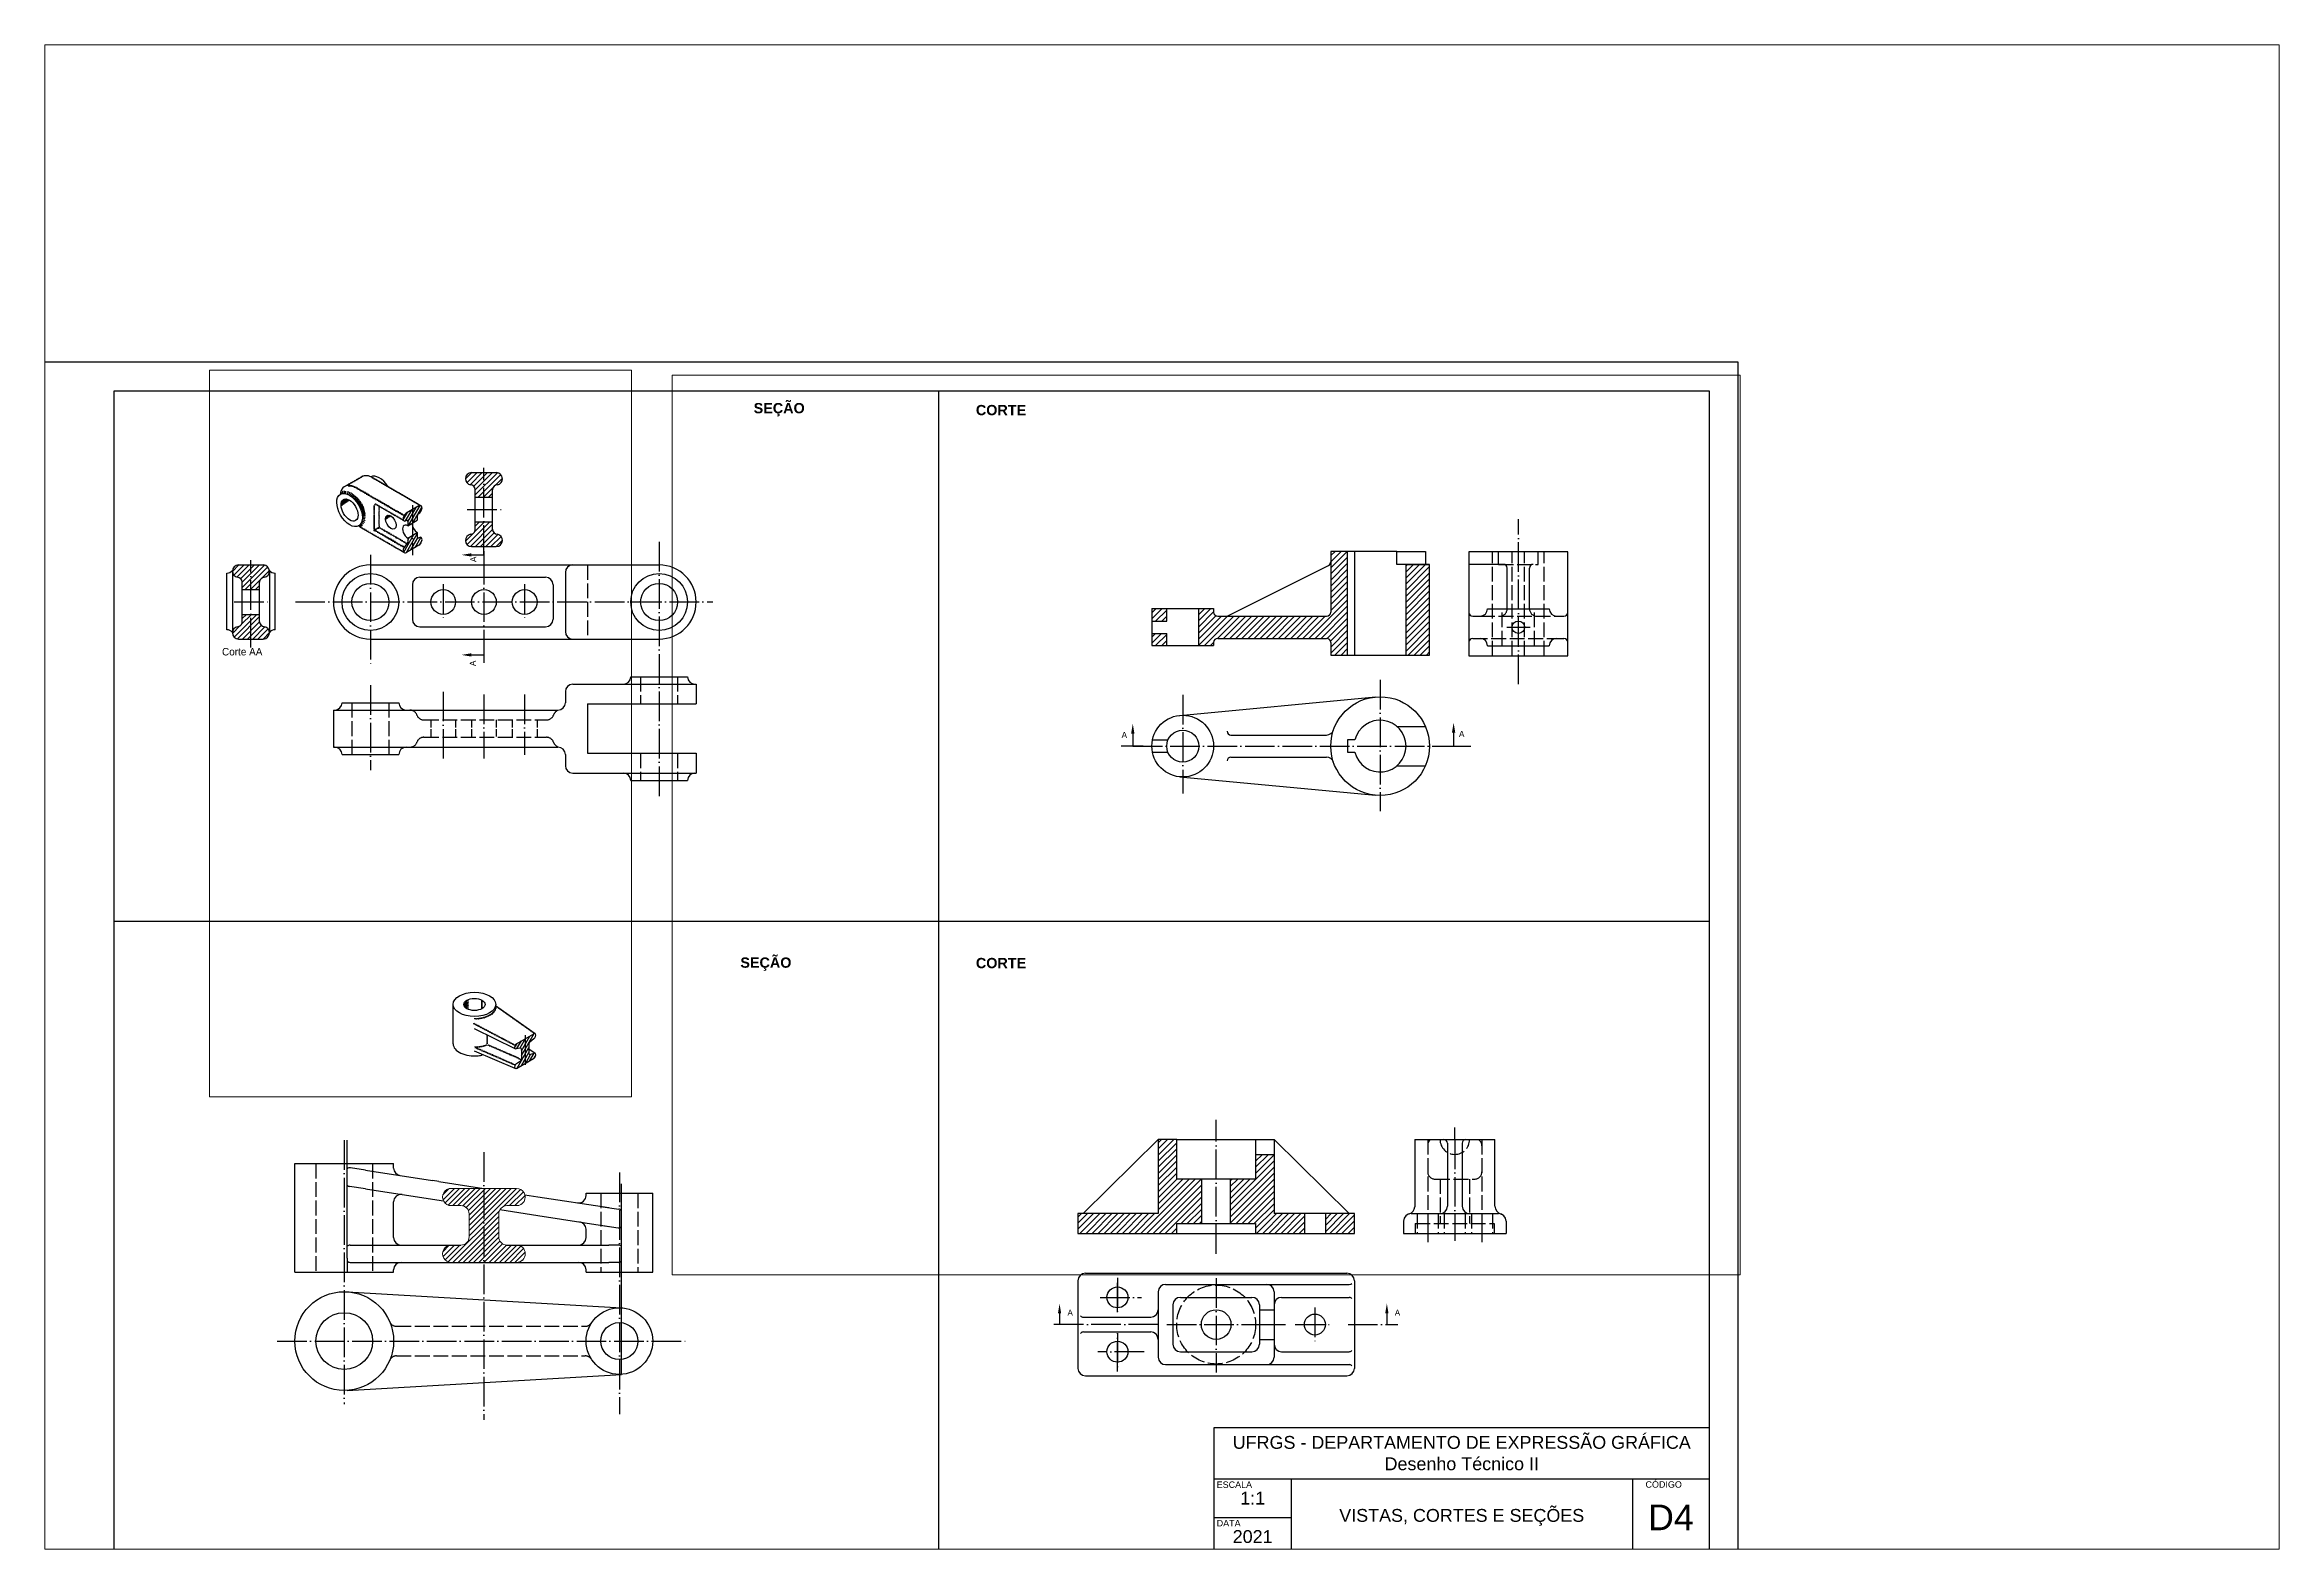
# Paper-space layout 'final1' of a CAD drawing. Header units: metres. Extents: x 6 to 550, y 9 to 375.
# The model-space entities are those that its viewports show. They can reach past a viewport. Long polylines and large blocks are cut down to what shows.
import ezdxf

# ---------------------------------------------------------------- set-up
doc = ezdxf.new("R2010")
doc.units = ezdxf.units.M
doc.header["$LTSCALE"] = 0.3
doc.linetypes.add('ACAD_ISO02W100', pattern=[15, 12, -3])
doc.linetypes.add('ACAD_ISO04W100', pattern=[30, 24, -3, 0, -3])
for name, color, linetype in [('construção', 252, 'Continuous'), ('eixos', 150, 'ACAD_ISO04W100'), ('Folha-selo', 104, 'Continuous'), ('HACHURA', 30, 'Continuous'), ('NÃO VISIVEIS', 1, 'ACAD_ISO02W100'), ('Plano corte', 6, 'ACAD_ISO04W100'), ('TEXTO', 44, 'Continuous')]:
    doc.layers.add(name, color=color, linetype=linetype)
doc.layers.add('seção', color=7, linetype='Continuous', lineweight=15)
doc.layers.add('VISIVEL', color=7, linetype='Continuous', lineweight=30)

psp = doc.layouts.new('final1')

msp = doc.modelspace()

# ---------------------------------------------------------------- texts
at = {"layer": 'Folha-selo'}
for s, insert, char_height, width, attachment_point in [('{\\fArial|b0|i0|c0|p34;UFRGS - DEPARTAMENTO DE EXPRESSÃO GRÁFICA\\PDesenho Técnico II}', (37.61, 76.56), 3.12, 120.6935, 5), ('{\\fArial|b0|i0|c0|p34;ESCALA}', (-21.98, 69.69), 1.56, 9.3893, 1), ('{\\fArial|b0|i0|c0|p34;CÓDIGO}', (82.29, 69.74), 1.56, 9.3893, 1), ('{\\fArial|b0|i0|c0|p34;1:1}', (-13.24, 65.64), 3.12, 17.9898, 5), ('{\\fArial|b0|i0|c0|p34;VISTAS, CORTES E SEÇÕES}', (37.61, 60.96), 3.12, 81.8791, 5), ('{\\fArial|b0|i0|c0|p34;D4}', (88.47, 60.96), 6.24, 17.3028, 5), ('{\\fArial|b0|i0|c0|p34;DATA}', (-21.98, 60.33), 1.56, 9.3893, 1), ('{\\fArial|b0|i0|c0|p34;2021}', (-13.24, 56.28), 3.12, 17.6463, 5)]:
    msp.add_mtext(s, dxfattribs=dict(at, insert=insert, char_height=char_height, width=width, attachment_point=attachment_point))
at = {"layer": 'Plano corte'}
for p in [(-202, 293.13), (-202.12, 267.85)]:
    msp.add_text('A', height=1.5, rotation=90, dxfattribs=at).set_placement(p)
for p in [(-45.11, 250.36), (36.93, 250.6), (-58.28, 109.95), (21.31, 109.95)]:
    msp.add_text('A', height=1.5, dxfattribs=at).set_placement(p)
at = {"layer": 'TEXTO', "attachment_point": 1}
for s, width, gutter_width, heights, insert, char_height in [('{\\fArial|b1|i0|c0|p34;SEÇÃO}', 39.4838, 12.5, [0], (-134.58, 331.79), 2.5), ('{\\fArial|b1|i0|c0|p34;CORTE}', 39.4838, 12.5, [0], (-80.54, 331.32), 2.5), ('Corte AA', 14.7525, 9.05, [0.0589], (-263.86, 272.25), 1.811), ('{\\fArial|b1|i0|c0|p34;SEÇÃO}', 39.4838, 12.5, [0], (-137.81, 197.04), 2.5), ('{\\fArial|b1|i0|c0|p34;CORTE}', 39.4838, 12.5, [0], (-80.54, 196.93), 2.5)]:
    msp.add_mtext_dynamic_manual_height_columns(s, width=width, gutter_width=gutter_width, heights=heights, dxfattribs=dict(at, insert=insert, char_height=char_height))

# ---------------------------------------------------------------- hatches: boundary and pattern name
at = {"layer": 'HACHURA'}
h = msp.add_hatch(dxfattribs=at)
h.set_pattern_fill('ANSI31', color=256, scale=0.28)
h.paths.add_polyline_path([(-200.16, 314.89), (-203.16, 314.89, 0.414214), (-204.66, 313.39, 0.339359), (-203.46, 311.89, -0.414214), (-202.26, 310.69), (-202.26, 308.89), (-200.16, 308.89)])
h.paths.add_polyline_path([(-196.86, 311.89, 0.339359), (-195.66, 313.39, 0.414214), (-197.16, 314.89), (-200.16, 314.89), (-200.16, 308.89), (-198.06, 308.89), (-198.06, 310.69, -0.414214)])
h.paths.add_polyline_path([(-200.16, 302.89), (-202.26, 302.89), (-202.26, 301.09, -0.414214), (-203.46, 299.89, 0.339359), (-204.66, 298.39, 0.414214), (-203.16, 296.89), (-200.16, 296.89)])
h.paths.add_polyline_path([(-195.66, 298.39, 0.339359), (-196.86, 299.89, -0.414214), (-198.06, 301.09), (-198.06, 302.89), (-200.16, 302.89), (-200.16, 296.89), (-197.16, 296.89, 0.414214)])
h = msp.add_hatch(dxfattribs=at)
h.set_pattern_fill('ANSI31', color=256, scale=0.33)
h.paths.add_polyline_path([(-34.14, 281.85), (-37.74, 281.85), (-37.74, 278.78), (-34.14, 278.78)])
h.paths.add_polyline_path([(-34.14, 275.78), (-37.74, 275.78), (-37.74, 272.85), (-34.14, 272.85)])
h.paths.add_polyline_path([(-22.74, 281.85), (-26.34, 281.85), (-26.34, 272.85), (-22.74, 272.85)])
h.paths.add_polyline_path([(5.76, 280.98, -0.414214), (4.76, 279.98), (-21.74, 279.98, -0.414214), (-22.74, 280.98), (-22.74, 273.58, -0.414214), (-21.74, 274.58), (4.76, 274.58, -0.414214), (5.76, 273.58)])
h.paths.add_polyline_path([(29.76, 292.58), (24.06, 292.58), (24.06, 270.53), (29.76, 270.53)])
h.paths.add_polyline_path([(9.84, 270.53), (9.84, 295.73), (5.76, 295.73), (5.76, 270.53)])
h = msp.add_hatch(dxfattribs=at)
h.set_pattern_fill('ANSI31', color=256, scale=0.33)
edge = h.paths.add_edge_path()
edge.add_line((9.84, 270.53), (9.84, 295.73))
edge.add_line((9.84, 295.73), (5.76, 295.73))
edge.add_line((5.76, 295.73), (5.76, 280.98))
edge.add_arc((4.76, 280.98), 1, -90, 0, ccw=False)
edge.add_line((4.76, 279.98), (-21.74, 279.98))
edge.add_arc((-21.74, 280.98), 1, 180, 270, ccw=False)
edge.add_line((-22.74, 280.98), (-22.74, 281.85))
edge.add_line((-22.74, 281.85), (-26.34, 281.85))
edge.add_line((-26.34, 281.85), (-26.34, 272.85))
edge.add_line((-26.34, 272.85), (-22.74, 272.85))
edge.add_line((-22.74, 272.85), (-22.74, 273.58))
edge.add_arc((-21.74, 273.58), 1, 90, 180, ccw=False)
edge.add_line((-21.74, 274.58), (4.76, 274.58))
edge.add_arc((4.76, 273.58), 1, 0, 90, ccw=False)
edge.add_line((5.76, 273.58), (5.76, 270.53))
edge.add_line((5.76, 270.53), (9.84, 270.53))
h = msp.add_hatch(dxfattribs=at)
h.set_pattern_fill('ANSI31', color=256, scale=0.28)
h.set_pattern_definition([(45, (-56.6646, -22.45895), (-0.628618, 0.628618), [])])
h.paths.add_polyline_path([(-256.82, 292.43), (-259.82, 292.43, 0.414214), (-261.32, 290.93, 0.339359), (-260.12, 289.43, -0.414214), (-258.92, 288.23), (-258.92, 286.43), (-256.82, 286.43)])
h.paths.add_polyline_path([(-253.52, 289.43, 0.339359), (-252.32, 290.93, 0.414214), (-253.82, 292.43), (-256.82, 292.43), (-256.82, 286.43), (-254.72, 286.43), (-254.72, 288.23, -0.414214)])
h.paths.add_polyline_path([(-256.82, 274.43), (-256.82, 280.43), (-258.92, 280.43), (-258.92, 278.63, -0.414214), (-260.12, 277.43, 0.339359), (-261.32, 275.93, 0.414214), (-259.82, 274.43)])
h.paths.add_polyline_path([(-256.82, 274.43), (-253.82, 274.43, 0.414214), (-252.32, 275.93, 0.339359), (-253.52, 277.43, -0.414214), (-254.72, 278.63), (-254.72, 280.43), (-256.82, 280.43)])
h = msp.add_hatch(dxfattribs=at)
h.set_pattern_fill('ANSI31', color=256, scale=0.33)
h.paths.add_polyline_path([(-25.71, 143.18), (-31.71, 143.18), (-31.71, 152.78), (-36.21, 152.78), (-36.21, 134.78), (-55.71, 134.78), (-55.71, 129.98), (-31.71, 129.98), (-31.71, 132.38), (-25.71, 132.38)])
h.paths.add_polyline_path([(-8.01, 149.18), (-12.51, 149.18), (-12.51, 143.18), (-18.68, 143.18), (-18.68, 132.38), (-12.51, 132.38), (-12.51, 129.98), (-0.66, 129.98), (-0.66, 134.78), (-8.01, 134.78)])
h.paths.add_polyline_path([(11.49, 134.78), (4.44, 134.78), (4.44, 129.98), (11.49, 129.98)])
h = msp.add_hatch(dxfattribs=at)
h.set_pattern_fill('ANSI31', color=256, scale=0.28)
h.paths.add_polyline_path([(-200.17, 140.92), (-208.12, 140.92, 0.557251), (-209.98, 137.87), (-200.17, 136.36)])
h.paths.add_polyline_path([(-190.21, 139.38), (-200.17, 140.92), (-200.17, 136.36), (-196.28, 135.76, -0.260526), (-194.57, 136.72), (-192.23, 136.72, 0.496779)])
h.paths.add_polyline_path([(-192.23, 140.92), (-200.17, 140.92), (-190.21, 139.38, 0.336203)])
h.paths.add_polyline_path([(-196.57, 134.72, -0.138722), (-196.28, 135.76), (-200.17, 136.36), (-200.17, 127.14), (-194.57, 127.14, -0.414214), (-196.57, 129.14), (-196.57, 131.93)])
h.paths.add_polyline_path([(-200.17, 136.36), (-209.98, 137.87, 0.284277), (-208.1, 136.72), (-205.77, 136.72, -0.412083), (-203.77, 134.73), (-203.77, 131.93), (-203.77, 129.14, -0.414214), (-205.77, 127.14), (-200.17, 127.14)])
h.paths.add_polyline_path([(-200.17, 127.14), (-205.77, 127.14), (-208.12, 127.14, 1.000069), (-208.1, 122.94), (-200.17, 122.94)])
h.paths.add_polyline_path([(-192.23, 127.14), (-200.17, 127.14), (-200.17, 122.94), (-192.23, 122.94, 1)])

# ---------------------------------------------------------------- linework, layer by layer
at = {"layer": 'construção'}
for p, q in [((29.76, 292.58), (24.06, 292.58)), ((47.77, 292.58), (39.37, 292.58)), ((-233.43, 123.94), (-233.43, 152.6)), ((-166.75, 95.72), (-166.75, 141.99)), ((-233.43, 123.94), (-233.43, 120.54))]:
    msp.add_line(p, q, dxfattribs=at)
at = {"layer": 'eixos'}
for p, q in [((-200.16, 294.87), (-200.16, 316.06)), ((-230.89, 307.41), (-230.86, 307.43)), ((-230.77, 307.23), (-230.72, 307.25)), ((-217.52, 306.94), (-217.52, 294.77)), ((-204.21, 305.89), (-195.72, 305.89)), ((51.37, 263.47), (51.37, 303.53)), ((-157.56, 298.07), (-157.56, 235.86)), ((-227.76, 294.87), (-227.76, 268)), ((-200.16, 294.87), (-200.16, 270.59)), ((-256.82, 272.41), (-256.82, 293.6)), ((-210.06, 287.76), (-210.06, 279.4)), ((-190.26, 287.76), (-190.26, 279.4)), ((-260.88, 283.43), (-252.39, 283.43)), ((-246.02, 283.43), (-144.49, 283.43)), ((48.54, 277.28), (54.27, 277.28)), ((17.76, 264.48), (17.76, 232.56)), ((-227.76, 263.18), (-227.76, 242.59)), ((-210.06, 261.63), (-210.06, 245.41)), ((-200.16, 260.94), (-200.16, 245.41)), ((-190.26, 260.94), (-190.26, 246.27)), ((-30.24, 260.87), (-30.24, 236.86)), ((-42.39, 248.4), (33.43, 248.4)), ((-190.14, 178.14), (-190.14, 170.04)), ((-22.11, 124.99), (-22.11, 157.55)), ((35.92, 152.78), (35.92, 155.71)), ((-234.13, 152.6), (-234.13, 88.46)), ((35.92, 152.78), (35.92, 128.18)), ((-200.17, 149.73), (-200.17, 84.65)), ((-167.23, 144.74), (-167.23, 86.04)), ((29.32, 134.78), (29.32, 127.86)), ((42.52, 134.78), (42.52, 127.86)), ((-46.11, 119.19), (-46.11, 110.8)), ((-22.11, 119.08), (-22.11, 96.87)), ((-22.11, 119.08), (-22.11, 96.14)), ((-46.11, 110.8), (-46.11, 118.23)), ((-50.32, 114.43), (-40.29, 114.43)), ((1.89, 111.96), (1.89, 103.37)), ((-34.11, 107.83), (-10.25, 107.83)), ((-10.25, 107.83), (-5.21, 107.83)), ((-2.87, 107.83), (5.58, 107.83)), ((-46.11, 96.44), (-46.11, 105.7)), ((-46.11, 105.7), (-46.11, 96.78)), ((-250.41, 103.81), (-151.24, 103.81)), ((-39.64, 101.23), (-50.85, 101.23))]:
    msp.add_line(p, q, dxfattribs=at)
msp.add_arc((-219.05, 297.74), 0.3, 300, 0, dxfattribs=at)
at = {"layer": 'Folha-selo', "linetype": 'Continuous'}
for p, q in [((104.83, 341.7), (-315.17, 341.7)), ((104.83, 44.7), (104.83, 341.7)), ((97.83, 334.7), (-290.17, 334.7)), ((-290.17, 334.7), (-290.17, 51.7)), ((97.83, 51.7), (97.83, 334.7)), ((-290.17, 51.7), (97.83, 51.7))]:
    msp.add_line(p, q, dxfattribs=at)
at = {"layer": 'Folha-selo'}
for p, q in [((-89.6, 334.7), (-89.6, 51.7)), ((-290.17, 205.86), (97.83, 205.86)), ((-22.6, 82.8), (97.83, 82.8)), ((-22.6, 51.6), (-22.6, 82.8)), ((-22.6, 70.32), (97.83, 70.32)), ((-3.88, 70.32), (-3.88, 51.6)), ((79.11, 70.32), (79.11, 51.6)), ((-22.6, 60.96), (-3.88, 60.96))]:
    msp.add_line(p, q, dxfattribs=at)
at = {"layer": 'HACHURA'}
for p, q in [((-218.5, 302.02), (-215.69, 306.88)), ((-217.44, 302.65), (-215.23, 306.48)), ((-219.25, 303.12), (-217.71, 305.78)), ((-218.65, 302.95), (-216.67, 306.38)), ((-219.78, 303.39), (-218.75, 305.18)), ((-218.92, 295.62), (-216.38, 300.02)), ((-219.68, 295.5), (-217.2, 299.8)), ((-218.65, 298.49), (-218.26, 299.17)), ((-217.95, 296.11), (-216.27, 299.02)), ((-216.91, 296.71), (-215.51, 299.14)), ((-215.86, 297.32), (-215.21, 298.45)), ((-191.03, 173.21), (-187.96, 178.53)), ((-191.33, 175.1), (-190.03, 177.34)), ((-191.06, 174.36), (-188.99, 177.94)), ((-192.73, 175.07), (-192.11, 176.14)), ((-192.13, 174.91), (-191.07, 176.74)), ((-192.09, 170.17), (-189.22, 175.14)), ((-191.05, 170.77), (-189.22, 173.94)), ((-190.01, 171.38), (-188.82, 173.44)), ((-188.97, 171.98), (-187.95, 173.75)), ((-187.91, 172.61), (-187.56, 173.22))]:
    msp.add_line(p, q, dxfattribs=at)
at = {"layer": 'NÃO VISIVEIS'}
for p, q in [((45.07, 270.38), (45.07, 295.58)), ((46.57, 292.58), (46.57, 295.58)), ((49.87, 270.38), (49.87, 295.58)), ((52.87, 270.38), (52.87, 295.58)), ((56.17, 292.58), (56.17, 295.58)), ((57.67, 270.38), (57.67, 295.58)), ((-174.96, 292.43), (-174.96, 274.43)), ((46.57, 292.58), (56.17, 292.58)), ((47.47, 272.78), (47.47, 281.78)), ((55.27, 272.78), (55.27, 281.78)), ((42.07, 279.98), (60.67, 279.98)), ((40.27, 274.58), (62.47, 274.58)), ((-162.06, 265.25), (-162.06, 258.65)), ((-153.06, 265.25), (-153.06, 258.65)), ((-232.26, 258.95), (-232.26, 246.35)), ((-223.26, 258.95), (-223.26, 246.35)), ((-214.77, 254.75), (-184.95, 254.75)), ((-214.77, 250.55), (-184.95, 250.55)), ((-37.59, 249.9), (-33.84, 249.9)), ((-37.59, 246.9), (-33.84, 246.9)), ((-162.06, 246.65), (-162.06, 240.05)), ((-153.06, 246.65), (-153.06, 240.05)), ((29.32, 152.78), (29.32, 134.78)), ((42.52, 152.78), (42.52, 134.78)), ((-241.03, 146.94), (-241.03, 120.54)), ((-227.23, 146.94), (-227.23, 120.54)), ((31.12, 143.18), (40.72, 143.18)), ((32.32, 143.18), (32.32, 132.38)), ((39.52, 143.18), (39.52, 132.38)), ((-171.73, 139.74), (-171.73, 120.54)), ((-162.73, 139.74), (-162.73, 120.54)), ((26.77, 134.78), (26.77, 129.98)), ((31.87, 134.78), (31.87, 129.98)), ((33.37, 134.78), (33.37, 129.98)), ((38.47, 134.78), (38.47, 129.98)), ((39.97, 134.78), (39.97, 129.98)), ((45.07, 134.78), (45.07, 129.98)), ((26.32, 132.38), (45.52, 132.38)), ((26.32, 132.38), (26.32, 129.98)), ((45.52, 132.38), (45.52, 129.98)), ((-221.43, 107.41), (-175.52, 107.41)), ((-221.43, 100.21), (-175.52, 100.21))]:
    msp.add_line(p, q, dxfattribs=at)
at = {"layer": 'NÃO VISIVEIS', "ltscale": 0.5}
for p, q in [((-213.06, 254.75), (-213.06, 250.55)), ((-207.06, 254.75), (-207.06, 250.55)), ((-203.16, 254.75), (-203.16, 250.55)), ((-197.16, 254.75), (-197.16, 250.55)), ((-193.26, 254.75), (-193.26, 250.55)), ((-187.26, 254.75), (-187.26, 250.55))]:
    msp.add_line(p, q, dxfattribs=at)
at = {"layer": 'NÃO VISIVEIS'}
msp.add_circle((-22.11, 107.83), 9.6, dxfattribs=at)
for centre, radius, start, end in [((46.87, 281.78), 1.8, 270, 0), ((55.87, 281.78), 1.8, 180, 270), ((-218.16, 255.35), 1.8, 19.4712, 90), ((-181, 254.98), 2.45, 118.1434, 156.8834), ((-214.77, 256.55), 1.8, 199.4712, 270), ((-184.95, 256.55), 1.8, 270, 340.5288), ((-214.77, 248.75), 1.8, 90, 160.5288), ((-184.95, 248.75), 1.8, 19.4712, 90), ((-218.16, 249.95), 1.8, 270, 340.5288), ((-181.17, 250.21), 2.26, 202.4453, 245.8175), ((31.12, 151.38), 1.8, 129.0394, 180), ((35.92, 152.78), 3.6, 180, 270), ((35.92, 152.78), 3.6, 180, 0), ((40.72, 151.25), 1.8, 0, 58.2284), ((31.12, 144.98), 1.8, 180, 270), ((40.72, 144.98), 1.8, 270, 0), ((-221.43, 109.21), 1.8, 203.0357, 270), ((-175.52, 109.21), 1.8, 270, 326.9443), ((-221.43, 98.41), 1.8, 90, 156.9643), ((-175.52, 98.41), 1.8, 33.0557, 90)]:
    msp.add_arc(centre, radius, start, end, dxfattribs=at)
at = {"layer": 'Plano corte'}
for p, q in [((-200.16, 295.76), (-200.16, 292.43)), ((-203.22, 294.87), (-200.16, 294.87)), ((-200.16, 274.43), (-200.16, 268.62)), ((-203.22, 270.57), (-200.16, 270.57)), ((-42.39, 251.46), (-42.39, 248.4)), ((35.63, 251.7), (35.63, 248.4)), ((-39.89, 248.4), (-45.21, 248.4)), ((33.43, 248.4), (39.78, 248.4)), ((-60.19, 110.52), (-60.19, 107.83)), ((19.4, 110.52), (19.4, 107.83)), ((-36.21, 107.83), (-62.16, 107.83)), ((9.96, 107.83), (22.1, 107.83))]:
    msp.add_line(p, q, dxfattribs=at)
for points in [[(-203.22, 294.47), (-203.22, 295.27), (-205.62, 294.87)], [(-203.22, 270.17), (-203.22, 270.97), (-205.62, 270.57)], [(-42.79, 251.46), (-41.99, 251.46), (-42.39, 253.86)], [(35.23, 251.7), (36.03, 251.7), (35.63, 254.1)], [(-60.59, 110.52), (-59.79, 110.52), (-60.19, 112.92)], [(19, 110.52), (19.8, 110.52), (19.4, 112.92)]]:
    msp.add_solid(points, dxfattribs=at)
at = {"layer": 'seção'}
for p, q in [((-208.12, 140.92), (-192.23, 140.92)), ((-208.12, 136.72), (-205.77, 136.72)), ((-194.57, 136.72), (-192.23, 136.72)), ((-203.77, 131.93), (-203.77, 134.73)), ((-203.77, 131.93), (-203.77, 134.72)), ((-196.57, 131.93), (-196.57, 134.72)), ((-196.57, 131.93), (-196.57, 133.48)), ((-203.77, 131.93), (-203.77, 129.14)), ((-196.57, 131.93), (-196.57, 129.14)), ((-208.12, 127.14), (-205.77, 127.14)), ((-194.57, 127.14), (-192.23, 127.14)), ((-208.12, 122.94), (-192.23, 122.94))]:
    msp.add_line(p, q, dxfattribs=at)
for centre, radius, start, end in [((-208.11, 138.82), 2.1, 89.8135, 269.8214), ((-192.23, 138.82), 2.1, 269.9989, 89.9989), ((-205.77, 134.72), 2, 359.9989, 89.9989), ((-194.57, 134.72), 2, 89.9989, 179.9989), ((-205.77, 129.14), 2, 270, 360), ((-194.57, 129.14), 2, 180, 270), ((-208.11, 125.04), 2.1, 90.1775, 270.1854), ((-192.23, 125.04), 2.1, 270, 90)]:
    msp.add_arc(centre, radius, start, end, dxfattribs=at)
at = {"layer": 'VISIVEL'}
for p, q in [((-203.16, 314.89), (-197.16, 314.89)), ((-234.05, 311.48), (-229.89, 313.88)), ((-227.12, 313.58), (-215.43, 306.83)), ((-234.31, 309.82), (-234.27, 309.84)), ((-233.91, 309.79), (-233.89, 309.81)), ((-202.26, 301.09), (-202.26, 310.68)), ((-198.06, 301.09), (-198.06, 310.69)), ((-235.06, 309.62), (-235, 309.65)), ((-233.53, 309.69), (-233.5, 309.71)), ((-233.17, 309.55), (-233.14, 309.56)), ((-232.84, 309.37), (-232.81, 309.39)), ((-232.54, 309.18), (-232.53, 309.18)), ((-232.27, 308.97), (-232.27, 308.97)), ((-232.04, 308.77), (-232.03, 308.77)), ((-202.26, 308.89), (-198.06, 308.89)), ((-231.82, 308.57), (-231.81, 308.57)), ((-231.63, 308.37), (-231.57, 308.4)), ((-231.46, 308.17), (-231.41, 308.2)), ((-231.3, 307.98), (-231.25, 308)), ((-231.15, 307.79), (-231.13, 307.8)), ((-231.01, 307.6), (-230.97, 307.63)), ((-230.66, 307.04), (-229.93, 307.46)), ((-215.99, 306.77), (-219.04, 305.01)), ((-216.38, 304.3), (-216.38, 303.28)), ((-218.65, 301.93), (-216.38, 303.28)), ((-218.65, 302.99), (-218.65, 301.93)), ((-202.26, 302.89), (-198.06, 302.89)), ((-230.57, 301.92), (-230.72, 301.91)), ((-230.26, 302.06), (-230.45, 302.03)), ((-230.13, 301.72), (-230.25, 301.82)), ((-229.79, 301.86), (-229.95, 301.98)), ((-218.65, 298.93), (-216.38, 300.29)), ((-216.38, 300.29), (-216.38, 299.28)), ((-218.65, 298.93), (-218.65, 297.87)), ((-215.98, 297.24), (-219.03, 295.49)), ((-203.16, 296.89), (-197.16, 296.89)), ((21.84, 295.73), (5.76, 295.73)), ((5.76, 295.73), (5.76, 280.98)), ((9.84, 270.53), (9.84, 295.73)), ((11.64, 292.58), (11.64, 295.73)), ((21.84, 292.58), (21.84, 295.73)), ((21.84, 295.73), (28.76, 295.73)), ((28.76, 295.73), (28.76, 292.58)), ((63.37, 295.58), (39.37, 295.58)), ((39.37, 295.58), (39.37, 270.38)), ((63.37, 270.38), (63.37, 295.58)), ((-259.82, 292.43), (-253.82, 292.43)), ((-227.76, 292.43), (-157.56, 292.43)), ((11.64, 270.53), (11.64, 292.58)), ((24.06, 292.58), (21.84, 292.58)), ((24.06, 270.53), (24.06, 292.58)), ((24.06, 292.58), (29.76, 292.58)), ((29.76, 270.53), (29.76, 292.58)), ((-19.44, 279.98), (5.21, 292.31)), ((48.67, 281.78), (48.67, 291.68)), ((54.07, 281.78), (54.07, 291.68)), ((-262.69, 276.67), (-262.69, 290.47)), ((-261.32, 290.93), (-261.32, 275.93)), ((-252.32, 290.93), (-252.32, 275.93)), ((-250.96, 276.67), (-250.96, 290.47)), ((-180.36, 290.63), (-180.36, 276.23)), ((-215.76, 289.43), (-185.16, 289.43)), ((-258.92, 278.63), (-258.92, 288.22)), ((-254.72, 278.63), (-254.72, 288.23)), ((-217.56, 287.63), (-217.56, 279.23)), ((-183.36, 287.63), (-183.36, 279.23)), ((-258.92, 286.43), (-254.72, 286.43)), ((-37.74, 281.85), (-22.74, 281.85)), ((-37.74, 281.85), (-37.74, 272.85)), ((-34.14, 278.78), (-34.14, 281.85)), ((-26.34, 272.85), (-26.34, 281.85)), ((-22.74, 281.85), (-22.74, 280.98)), ((43.87, 281.78), (58.87, 281.78)), ((-258.92, 280.43), (-254.72, 280.43)), ((-21.74, 279.98), (4.76, 279.98)), ((40.27, 279.98), (42.07, 279.98)), ((60.67, 279.98), (62.47, 279.98)), ((-37.74, 278.78), (-34.14, 278.78)), ((-215.76, 277.43), (-185.16, 277.43)), ((-37.74, 275.78), (-34.14, 275.78)), ((-34.14, 272.85), (-34.14, 275.78)), ((-259.82, 274.43), (-253.82, 274.43)), ((-227.76, 274.43), (-157.56, 274.43)), ((-21.74, 274.58), (4.76, 274.58)), ((40.27, 274.58), (42.07, 274.58)), ((60.67, 274.58), (62.47, 274.58)), ((-37.74, 272.85), (-22.74, 272.85)), ((-22.74, 273.58), (-22.74, 272.85)), ((5.76, 273.58), (5.76, 270.53)), ((43.87, 272.78), (58.87, 272.78)), ((5.76, 270.53), (29.76, 270.53)), ((39.37, 270.38), (63.37, 270.38)), ((-164.46, 265.25), (-150.66, 265.25)), ((-178.56, 263.45), (-148.56, 263.45)), ((-148.56, 263.45), (-148.56, 258.65)), ((-180.36, 261.65), (-180.36, 258.95)), ((-30.94, 255.87), (16.63, 260.35)), ((-234.66, 258.95), (-220.86, 258.95)), ((-174.96, 258.65), (-148.56, 258.65)), ((-174.96, 258.65), (-174.96, 246.65)), ((-236.76, 257.15), (-182.16, 257.15)), ((-236.76, 257.15), (-236.76, 252.65)), ((-236.76, 252.65), (-236.76, 248.15)), ((21.84, 253.2), (28.76, 253.2)), ((-18.54, 251.1), (4.71, 251.1)), ((11.64, 249.9), (9.84, 249.9)), ((9.84, 249.9), (9.84, 246.9)), ((-236.76, 248.15), (-182.16, 248.15)), ((9.84, 246.9), (11.64, 246.9)), ((-234.66, 246.35), (-220.86, 246.35)), ((-180.36, 246.35), (-180.36, 243.65)), ((-174.96, 246.65), (-148.56, 246.65)), ((-148.56, 246.65), (-148.56, 241.85)), ((-18.54, 245.7), (4.71, 245.7)), ((21.84, 243.6), (28.76, 243.6)), ((-178.56, 241.85), (-148.56, 241.85)), ((-30.94, 240.93), (16.63, 236.45)), ((-164.46, 240.05), (-150.66, 240.05)), ((-207.65, 176.05), (-207.65, 185.63)), ((-197.32, 185.33), (-187.69, 178.52)), ((-192.59, 174.84), (-202.47, 179.67)), ((-192.22, 176.08), (-188.06, 178.48)), ((-188.06, 177.28), (-189.01, 176.49)), ((-192.22, 174.88), (-191.45, 175.09)), ((-189.22, 176.03), (-189.22, 173.72)), ((-192.55, 170.04), (-202.47, 174.29)), ((-191.07, 174.78), (-191.01, 172.35)), ((-189.22, 174.83), (-187.69, 173.74)), ((-188.06, 173.7), (-188.83, 173.44)), ((-192.25, 170.08), (-188.12, 172.47)), ((-192.21, 171.3), (-191.24, 171.91)), ((-188.12, 172.47), (-188.06, 172.5)), ((-54.45, 134.78), (-36.21, 152.78)), ((-31.71, 152.78), (-36.21, 152.78)), ((-36.21, 152.78), (-36.21, 134.78)), ((-31.71, 152.78), (-12.51, 152.78)), ((-31.71, 143.18), (-31.71, 152.78)), ((-12.51, 152.78), (-12.51, 143.18)), ((-12.51, 152.78), (-8.01, 152.78)), ((-8.01, 152.78), (10.26, 134.78)), ((-8.01, 152.78), (-8.01, 134.78)), ((26.17, 152.78), (45.67, 152.78)), ((26.17, 152.78), (26.17, 136.47)), ((45.67, 136.58), (45.67, 152.78)), ((34.12, 151.88), (34.12, 136.58)), ((37.72, 151.88), (37.72, 136.58)), ((-12.51, 149.18), (-8.01, 149.18)), ((-246.13, 120.54), (-246.13, 146.94)), ((-246.13, 146.94), (-222.13, 146.94)), ((-222.13, 145.84), (-222.13, 146.94)), ((-228.94, 145.34), (-232.62, 145.91)), ((-228.94, 145.34), (-212.65, 142.84)), ((-211.12, 142.6), (-212.65, 142.84)), ((-211.12, 142.6), (-200.17, 140.92)), ((-12.51, 143.18), (-31.71, 143.18)), ((-25.71, 143.18), (-25.71, 132.38)), ((-18.68, 143.18), (-18.68, 132.38)), ((-228.94, 140.79), (-232.82, 141.39)), ((-228.94, 140.79), (-212.65, 138.28)), ((-190.21, 139.38), (-187.04, 138.9)), ((-175.33, 139.74), (-159.13, 139.74)), ((-175.33, 139.19), (-175.33, 139.74)), ((-159.13, 120.54), (-159.13, 139.74)), ((-212.65, 138.28), (-209.98, 137.87)), ((-187.04, 138.9), (-169.78, 136.24)), ((-222.13, 128.94), (-222.13, 137.64)), ((-171.24, 136.47), (-167.36, 135.87)), ((-196.28, 135.76), (-187.04, 134.34)), ((-55.71, 134.78), (-55.71, 129.98)), ((-36.21, 134.78), (-55.71, 134.78)), ((11.49, 134.78), (-8.01, 134.78)), ((-0.66, 134.78), (-0.66, 129.98)), ((4.44, 134.78), (4.44, 129.98)), ((11.49, 129.98), (11.49, 134.78)), ((25.27, 134.78), (46.57, 134.78)), ((-187.04, 134.34), (-169.78, 131.69)), ((23.47, 132.98), (23.47, 129.98)), ((48.37, 132.98), (48.37, 129.98)), ((-171.24, 131.91), (-167.56, 131.35)), ((-31.71, 129.98), (-31.71, 132.38)), ((-31.71, 132.38), (-12.51, 132.38)), ((-12.51, 132.38), (-12.51, 129.98)), ((-175.33, 128.94), (-175.33, 131)), ((-55.71, 129.98), (11.49, 129.98)), ((23.47, 129.98), (48.37, 129.98)), ((-232.72, 127.14), (-228.94, 127.14)), ((-228.94, 127.14), (-211.12, 127.14)), ((-211.12, 127.14), (-205.77, 127.14)), ((-194.57, 127.14), (-188.29, 127.14)), ((-188.29, 127.14), (-169.78, 127.14)), ((-167.46, 127.14), (-169.78, 127.14)), ((-232.72, 122.94), (-228.94, 122.94)), ((-228.94, 122.94), (-212.65, 122.94)), ((-212.65, 122.94), (-187.04, 122.94)), ((-187.04, 122.94), (-169.78, 122.94)), ((-167.46, 122.94), (-169.78, 122.94)), ((-222.13, 120.54), (-222.13, 121.14)), ((-175.33, 120.54), (-175.33, 121.14)), ((-246.13, 120.54), (-222.13, 120.54)), ((-175.33, 120.54), (-159.13, 120.54)), ((-53.91, 120.28), (9.69, 120.28)), ((-55.71, 118.48), (-55.71, 97.18)), ((11.49, 118.48), (11.49, 97.18)), ((-34.41, 117.58), (10.26, 117.58)), ((-233.43, 115.79), (-166.75, 111.89)), ((-36.21, 115.78), (-36.21, 99.88)), ((-8.01, 115.78), (-8.01, 99.88)), ((-30.81, 114.43), (-13.41, 114.43)), ((-6.21, 114.43), (10.26, 114.43)), ((-32.61, 112.63), (-32.61, 103.03)), ((-11.61, 112.63), (-11.61, 103.03)), ((-11.61, 111.43), (-8.01, 111.43)), ((-54.45, 109.63), (-38.01, 109.63)), ((-54.4, 106.03), (-38.01, 106.03)), ((-11.61, 104.23), (-8.01, 104.23)), ((-30.81, 101.23), (-13.41, 101.23)), ((-6.21, 101.23), (10.24, 101.23)), ((-34.41, 98.08), (10.24, 98.08)), ((-233.43, 91.83), (-166.75, 95.72)), ((-53.91, 95.38), (9.69, 95.38))]:
    msp.add_line(p, q, dxfattribs=at)
for centre, radius in [((-227.76, 283.43), 6.9), ((-157.56, 283.43), 6.9), ((-227.76, 283.43), 4.5), ((-157.56, 283.43), 4.5), ((-210.06, 283.43), 3), ((-200.16, 283.43), 3), ((-190.26, 283.43), 3), ((51.37, 277.28), 1.5), ((17.76, 248.4), 12), ((-30.24, 248.4), 7.5), ((-30.24, 248.4), 3.9), ((-46.11, 114.43), 2.55), ((-234.13, 103.81), 12), ((-167.23, 103.81), 8.1), ((-22.11, 107.83), 3.6), ((-234.13, 103.81), 6.9), ((1.89, 107.83), 2.55), ((-167.23, 103.81), 4.5), ((-46.11, 101.23), 2.55)]:
    msp.add_circle(centre, radius, dxfattribs=at)
for centre, radius, start, end in [((-203.16, 313.39), 1.5, 90, 180), ((-197.16, 313.39), 1.5, 0, 90), ((-231.27, 312.73), 0.3, 60, 120), ((-231.27, 312.73), 0.3, 60, 120), ((-231.07, 312.85), 0.3, 60, 120), ((-230.93, 312.94), 0.3, 60, 120), ((-230.72, 313.06), 0.3, 60, 120), ((-230.51, 313.18), 0.3, 60, 120), ((-230.3, 313.3), 0.3, 60, 120), ((-230.09, 313.42), 0.3, 60, 120), ((-229.89, 313.54), 0.3, 60, 120), ((-229.89, 313.54), 0.3, 60, 120), ((-229.68, 313.66), 0.3, 60, 120), ((-227.38, 313.38), 0.3, 60, 120), ((-227.18, 313.26), 0.3, 60, 120), ((-226.97, 313.14), 0.3, 60, 120), ((-226.76, 313.02), 0.3, 60, 120), ((-226.55, 312.9), 0.3, 60, 120), ((-226.35, 312.78), 0.3, 60, 120), ((-203.08, 313.42), 1.58, 181.1696, 256.1501), ((-197.24, 313.42), 1.58, 283.8499, 358.8304), ((-233.15, 311.65), 0.3, 60, 120), ((-232.94, 311.77), 0.3, 60, 120), ((-232.73, 311.89), 0.3, 60, 120), ((-232.52, 312.01), 0.3, 60, 120), ((-232.31, 312.13), 0.3, 60, 120), ((-232.11, 312.25), 0.3, 60, 120), ((-231.9, 312.37), 0.3, 60, 120), ((-231.69, 312.49), 0.3, 60, 120), ((-231.48, 312.61), 0.3, 60, 120), ((-226.14, 312.66), 0.3, 60, 120), ((-225.93, 312.54), 0.3, 60, 120), ((-225.72, 312.42), 0.3, 60, 120), ((-225.51, 312.3), 0.3, 60, 120), ((-225.31, 312.18), 0.3, 60, 120), ((-225.1, 312.06), 0.3, 60, 120), ((-224.89, 311.94), 0.3, 60, 120), ((-224.68, 311.82), 0.3, 60, 120), ((-224.48, 311.7), 0.3, 60, 120), ((-232.68, 311.57), 0.36, 120, 200), ((-232.48, 311.52), 0.36, 120, 185), ((-232.23, 311.48), 0.36, 120, 185), ((-232, 311.44), 0.36, 120, 185), ((-231.76, 311.37), 0.36, 120, 185), ((-231.51, 311.3), 0.36, 120, 185), ((-231.29, 311.18), 0.36, 120, 180), ((-231.09, 311.06), 0.36, 120, 180), ((-230.88, 310.94), 0.36, 120, 180), ((-230.67, 310.82), 0.36, 120, 180), ((-230.46, 310.7), 0.36, 120, 180), ((-230.46, 310.7), 0.36, 120, 180), ((-230.27, 310.59), 0.36, 120, 180), ((-224.27, 311.58), 0.3, 60, 120), ((-224.06, 311.46), 0.3, 60, 120), ((-223.85, 311.34), 0.3, 60, 120), ((-223.64, 311.22), 0.3, 60, 120), ((-223.44, 311.1), 0.3, 60, 120), ((-223.23, 310.98), 0.3, 60, 120), ((-223.02, 310.86), 0.3, 60, 120), ((-222.81, 310.74), 0.3, 60, 120), ((-222.6, 310.62), 0.3, 60, 120), ((-203.46, 310.69), 1.2, 0, 90), ((-196.86, 310.69), 1.2, 90, 180), ((-235.18, 309.96), 0.36, 300, 30), ((-234.95, 310.23), 0.48, 301.554, 25), ((-234.51, 310.26), 0.48, 300, 20), ((-234.24, 310.22), 0.54, 310, 15), ((-233.8, 310.23), 0.6, 300, 10), ((-233.47, 310.13), 0.66, 300, 5), ((-233.17, 310.01), 0.72, 300, 0), ((-232.95, 309.91), 0.84, 300, 355), ((-230.05, 310.46), 0.36, 120, 180), ((-230.05, 310.46), 0.36, 120, 180), ((-229.84, 310.34), 0.36, 120, 180), ((-229.84, 310.34), 0.36, 120, 180), ((-229.63, 310.22), 0.36, 120, 180), ((-229.42, 310.1), 0.36, 120, 180), ((-229.22, 309.98), 0.36, 120, 180), ((-229.01, 309.86), 0.36, 120, 180), ((-228.8, 309.74), 0.36, 120, 180), ((-228.8, 309.74), 0.36, 120, 180), ((-228.59, 309.62), 0.36, 120, 180), ((-228.38, 309.5), 0.36, 120, 180), ((-222.4, 310.5), 0.3, 60, 120), ((-222.19, 310.38), 0.3, 60, 120), ((-221.98, 310.26), 0.3, 60, 120), ((-221.77, 310.14), 0.3, 60, 120), ((-221.57, 310.02), 0.3, 60, 120), ((-221.36, 309.9), 0.3, 60, 120), ((-221.15, 309.78), 0.3, 60, 120), ((-220.94, 309.66), 0.3, 60, 120), ((-220.73, 309.54), 0.3, 60, 120), ((-232.75, 309.81), 0.96, 300, 350), ((-232.57, 309.71), 1.08, 300, 345), ((-232.41, 309.61), 1.2, 300, 340), ((-232.23, 309.55), 1.32, 300, 335), ((-232.16, 309.49), 1.5, 300, 330), ((-228.18, 309.38), 0.36, 120, 180), ((-228.18, 309.38), 0.36, 120, 180), ((-227.97, 309.26), 0.36, 120, 180), ((-227.76, 309.14), 0.36, 120, 180), ((-227.55, 309.02), 0.36, 120, 180), ((-227.34, 308.9), 0.36, 120, 180), ((-227.14, 308.78), 0.36, 120, 180), ((-226.93, 308.66), 0.36, 120, 180), ((-226.72, 308.54), 0.36, 120, 180), ((-226.51, 308.42), 0.36, 120, 180), ((-226.51, 308.42), 0.36, 120, 180), ((-220.53, 309.42), 0.3, 60, 120), ((-220.32, 309.3), 0.3, 60, 120), ((-220.11, 309.18), 0.3, 60, 120), ((-219.9, 309.06), 0.3, 60, 120), ((-219.69, 308.94), 0.3, 60, 120), ((-219.49, 308.82), 0.3, 60, 120), ((-219.28, 308.7), 0.3, 60, 120), ((-219.07, 308.58), 0.3, 60, 120), ((-218.86, 308.46), 0.3, 60, 120), ((-232.15, 309.56), 1.8, 300, 325), ((-232.33, 309.88), 2.4, 300, 320), ((-232.47, 310.23), 3, 300, 315), ((-233.26, 311.58), 4.8, 300, 310), ((-235.22, 315.05), 9, 300, 305), ((-226.31, 308.3), 0.36, 120, 180), ((-226.1, 308.18), 0.36, 120, 180), ((-226.1, 308.18), 0.36, 120, 180), ((-225.89, 308.06), 0.36, 120, 180), ((-225.68, 307.94), 0.36, 120, 180), ((-225.68, 307.94), 0.36, 120, 180), ((-225.47, 307.82), 0.36, 120, 180), ((-225.47, 307.82), 0.36, 120, 180), ((-225.47, 307.82), 0.36, 120, 180), ((-225.27, 307.7), 0.36, 120, 180), ((-225.06, 307.58), 0.36, 120, 180), ((-225.06, 307.58), 0.36, 120, 180), ((-225.06, 307.58), 0.36, 120, 180), ((-224.85, 307.46), 0.36, 120, 180), ((-224.85, 307.46), 0.36, 120, 180), ((-224.85, 307.46), 0.36, 120, 180), ((-224.85, 307.46), 0.36, 120, 180), ((-224.64, 307.34), 0.36, 120, 180), ((-224.64, 307.34), 0.36, 120, 180), ((-224.64, 307.34), 0.36, 120, 180), ((-218.66, 308.34), 0.3, 60, 120), ((-218.45, 308.22), 0.3, 60, 120), ((-218.24, 308.1), 0.3, 60, 120), ((-218.03, 307.98), 0.3, 60, 120), ((-217.82, 307.86), 0.3, 60, 120), ((-217.62, 307.74), 0.3, 60, 120), ((-217.41, 307.62), 0.3, 60, 120), ((-217.2, 307.5), 0.3, 60, 120), ((-216.99, 307.38), 0.3, 60, 120), ((-216.78, 307.26), 0.3, 60, 120), ((-226, 299.08), 9, 115, 120.3632), ((-228.02, 302.51), 4.8, 110, 120.3588), ((-228.8, 303.87), 3, 105, 121.0521), ((-229.03, 304.17), 2.4, 100, 120.6406), ((-226.87, 307.09), 0.3, 240, 300), ((-226.87, 306.85), 0.3, 240, 300), ((-226.46, 307.24), 0.3, 180, 240), ((-226.27, 307.35), 0.3, 180, 240), ((-226.06, 307.23), 0.3, 180, 240), ((-225.85, 307.11), 0.3, 180, 240), ((-225.64, 306.99), 0.3, 180, 240), ((-225.64, 306.99), 0.3, 180, 240), ((-225.44, 306.87), 0.3, 180, 240), ((-225.23, 306.75), 0.3, 180, 240), ((-225.02, 306.63), 0.3, 180, 240), ((-224.81, 306.51), 0.3, 180, 240), ((-224.43, 307.22), 0.36, 120, 180), ((-224.23, 307.1), 0.36, 120, 180), ((-224.02, 306.98), 0.36, 120, 180), ((-223.81, 306.86), 0.36, 120, 180), ((-223.6, 306.74), 0.36, 120, 180), ((-223.6, 306.74), 0.36, 120, 180), ((-223.4, 306.62), 0.36, 120, 180), ((-223.19, 306.5), 0.36, 120, 180), ((-223.19, 306.5), 0.36, 120, 180), ((-222.98, 306.38), 0.36, 120, 180), ((-222.98, 306.38), 0.36, 120, 180), ((-222.77, 306.26), 0.36, 120, 180), ((-222.77, 306.26), 0.36, 120, 180), ((-216.58, 307.14), 0.3, 60, 120), ((-216.37, 307.02), 0.3, 60, 120), ((-216.16, 306.9), 0.3, 60, 120), ((-229.22, 304.48), 1.8, 95, 121.6255), ((-229.28, 304.5), 1.5, 90, 121.8422), ((-229.3, 304.4), 1.32, 85, 121.4718), ((-229.3, 304.23), 1.2, 80, 120.6329), ((-226.87, 306.61), 0.3, 240, 300), ((-226.87, 306.37), 0.3, 240, 300), ((-226.87, 306.13), 0.3, 240, 300), ((-226.87, 305.89), 0.3, 240, 300), ((-226.87, 305.65), 0.3, 240, 300), ((-225.68, 306.14), 0.3, 60, 120), ((-225.68, 305.9), 0.3, 60, 120), ((-225.68, 305.66), 0.3, 60, 120), ((-225.68, 305.42), 0.3, 60, 120), ((-225.68, 305.12), 0.3, 60, 120), ((-224.61, 306.39), 0.3, 180, 240), ((-224.4, 306.27), 0.3, 180, 240), ((-224.19, 306.15), 0.3, 180, 240), ((-223.98, 306.03), 0.3, 180, 240), ((-223.77, 305.91), 0.3, 180, 240), ((-223.57, 305.79), 0.3, 180, 240), ((-223.36, 305.67), 0.3, 180, 240), ((-223.36, 305.67), 0.3, 180, 240), ((-223.15, 305.55), 0.3, 180, 240), ((-222.94, 305.43), 0.3, 180, 240), ((-222.56, 306.14), 0.36, 120, 180), ((-222.36, 306.02), 0.36, 120, 180), ((-222.15, 305.9), 0.36, 120, 180), ((-221.94, 305.78), 0.36, 120, 180), ((-221.94, 305.78), 0.36, 120, 180), ((-221.73, 305.66), 0.36, 120, 180), ((-221.53, 305.54), 0.36, 120, 180), ((-221.53, 305.54), 0.36, 120, 180), ((-221.32, 305.42), 0.36, 120, 180), ((-221.32, 305.42), 0.36, 120, 180), ((-221.11, 305.3), 0.36, 120, 180), ((-221.11, 305.3), 0.36, 120, 180), ((-220.9, 305.18), 0.36, 120, 180), ((-229.3, 304.04), 1.08, 75, 120.1406), ((-229.31, 303.84), 0.96, 70, 120.14), ((-229.32, 303.61), 0.84, 65, 120.871), ((-226.87, 305.41), 0.3, 240, 300), ((-226.87, 305.17), 0.3, 240, 300), ((-226.87, 304.87), 0.3, 240, 300), ((-226.87, 304.63), 0.3, 240, 300), ((-225.68, 304.83), 0.3, 60, 120), ((-225.68, 304.59), 0.3, 60, 120), ((-225.68, 304.35), 0.3, 60, 120), ((-225.68, 304.05), 0.3, 60, 120), ((-222.73, 305.31), 0.3, 180, 240), ((-222.53, 305.19), 0.3, 180, 240), ((-222.32, 305.07), 0.3, 180, 240), ((-222.11, 304.95), 0.3, 180, 240), ((-221.9, 304.83), 0.3, 180, 240), ((-221.7, 304.71), 0.3, 180, 240), ((-221.49, 304.59), 0.3, 180, 240), ((-221.28, 304.47), 0.3, 180, 240), ((-221.07, 304.35), 0.3, 180, 240), ((-220.69, 305.06), 0.36, 120, 180), ((-220.49, 304.94), 0.36, 120, 180), ((-220.28, 304.82), 0.36, 120, 180), ((-220.28, 304.82), 0.36, 120, 180), ((-220.07, 304.7), 0.36, 120, 180), ((-219.86, 304.58), 0.36, 120, 180), ((-219.86, 304.58), 0.36, 120, 180), ((-219.65, 304.46), 0.36, 120, 180), ((-219.45, 304.34), 0.36, 120, 180), ((-229.47, 302.72), 0.6, 50, 122.9202), ((-229.38, 303.12), 0.6, 55, 126.7624), ((-229.34, 303.37), 0.72, 60, 122.7686), ((-226.87, 304.39), 0.3, 240, 300), ((-226.87, 304.15), 0.3, 240, 300), ((-226.87, 303.91), 0.3, 240, 300), ((-226.87, 303.67), 0.3, 240, 300), ((-225.68, 303.81), 0.3, 60, 120), ((-225.68, 303.57), 0.3, 60, 120), ((-225.68, 303.33), 0.3, 60, 120), ((-225.68, 303.03), 0.3, 60, 120), ((-220.86, 304.23), 0.3, 180, 240), ((-220.66, 304.11), 0.3, 180, 240), ((-220.45, 303.99), 0.3, 180, 240), ((-220.24, 303.87), 0.3, 180, 240), ((-220.03, 303.75), 0.3, 180, 240), ((-219.82, 303.63), 0.3, 180, 240), ((-219.63, 303.49), 0.3, 180, 240), ((-230.07, 301.76), 0.48, 35, 121.2645), ((-229.79, 302.09), 0.48, 40, 126.283), ((-229.6, 302.39), 0.54, 45, 123.949), ((-226.88, 302.95), 0.3, 240, 300), ((-226.88, 302.71), 0.3, 240, 300), ((-226.88, 302.47), 0.3, 240, 300), ((-226.87, 303.43), 0.3, 240, 300), ((-226.87, 303.19), 0.3, 240, 300), ((-225.68, 302.79), 0.3, 60, 120), ((-225.68, 302.79), 0.3, 60, 120), ((-225.68, 302.55), 0.3, 60, 120), ((-225.68, 302.31), 0.3, 60, 120), ((-225.68, 302.01), 0.3, 60, 120), ((-230.52, 301.51), 0.42, 48.75, 96.25), ((-230.19, 301.89), 0.3, 180, 240), ((-229.98, 301.77), 0.3, 180, 240), ((-230.2, 301.64), 0.42, 52.5, 97.5), ((-229.77, 301.65), 0.3, 180, 240), ((-229.57, 301.53), 0.3, 180, 240), ((-229.36, 301.41), 0.3, 180, 240), ((-229.15, 301.29), 0.3, 180, 240), ((-228.94, 301.17), 0.3, 180, 240), ((-228.73, 301.05), 0.3, 180, 240), ((-226.88, 301.99), 0.3, 240, 300), ((-226.88, 301.75), 0.3, 240, 300), ((-226.88, 301.51), 0.3, 240, 300), ((-226.87, 302.23), 0.3, 240, 300), ((-226.47, 301.11), 0.3, 180, 240), ((-226.26, 301.23), 0.3, 180, 240), ((-226.05, 301.35), 0.3, 180, 240), ((-225.79, 301.5), 0.3, 180, 240), ((-225.59, 301.62), 0.3, 180, 240), ((-225.68, 301.77), 0.3, 60, 120), ((-225.68, 301.53), 0.3, 60, 120), ((-225.33, 301.77), 0.3, 180, 240), ((-225.54, 301.49), 0.3, 300, 0), ((-225.33, 301.37), 0.3, 300, 0), ((-225.12, 301.25), 0.3, 300, 0), ((-224.91, 301.13), 0.3, 300, 0), ((-203.46, 301.09), 1.2, 270, 0.1692), ((-196.86, 301.09), 1.2, 180, 270), ((-228.53, 300.93), 0.3, 180, 240), ((-228.32, 300.81), 0.3, 180, 240), ((-228.11, 300.69), 0.3, 180, 240), ((-227.9, 300.57), 0.3, 180, 240), ((-227.69, 300.45), 0.3, 180, 240), ((-227.49, 300.33), 0.3, 180, 240), ((-227.28, 300.21), 0.3, 180, 240), ((-227.07, 300.09), 0.3, 180, 240), ((-226.86, 299.97), 0.3, 180, 240), ((-226.67, 300.97), 0.3, 180, 240), ((-226.35, 300.6), 0.36, 120, 180), ((-226.14, 300.48), 0.36, 120, 180), ((-225.93, 300.36), 0.36, 120, 180), ((-225.72, 300.24), 0.36, 120, 180), ((-225.72, 300.24), 0.36, 120, 180), ((-225.51, 300.12), 0.36, 120, 180), ((-225.31, 300), 0.36, 120, 180), ((-225.31, 300), 0.36, 120, 180), ((-225.1, 299.88), 0.36, 120, 180), ((-225.1, 299.88), 0.36, 120, 180), ((-224.89, 299.76), 0.36, 120, 180), ((-224.68, 299.64), 0.36, 120, 180), ((-224.71, 301.01), 0.3, 300, 0), ((-224.54, 300.91), 0.3, 300, 0), ((-224.33, 300.79), 0.3, 300, 0), ((-224.12, 300.67), 0.3, 300, 0), ((-223.91, 300.55), 0.3, 300, 0), ((-223.71, 300.43), 0.3, 300, 0), ((-223.5, 300.31), 0.3, 300, 0), ((-223.33, 300.22), 0.3, 300, 0), ((-223.12, 300.1), 0.3, 300, 0), ((-222.92, 299.98), 0.3, 300, 0), ((-226.66, 299.85), 0.3, 180, 240), ((-226.45, 299.73), 0.3, 180, 240), ((-226.24, 299.61), 0.3, 180, 240), ((-226.03, 299.49), 0.3, 180, 240), ((-225.82, 299.37), 0.3, 180, 240), ((-225.62, 299.25), 0.3, 180, 240), ((-225.41, 299.13), 0.3, 180, 240), ((-225.2, 299.01), 0.3, 180, 240), ((-224.99, 298.89), 0.3, 180, 240), ((-224.47, 299.52), 0.36, 120, 180), ((-224.47, 299.52), 0.36, 120, 180), ((-224.27, 299.4), 0.36, 120, 180), ((-224.27, 299.4), 0.36, 120, 180), ((-224.06, 299.28), 0.36, 120, 180), ((-224.06, 299.28), 0.36, 120, 180), ((-223.85, 299.16), 0.36, 120, 180), ((-223.64, 299.04), 0.36, 120, 180), ((-223.64, 299.04), 0.36, 120, 180), ((-223.44, 298.92), 0.36, 120, 180), ((-223.44, 298.92), 0.36, 120, 180), ((-223.23, 298.8), 0.36, 120, 180), ((-223.23, 298.8), 0.36, 120, 180), ((-223.02, 298.68), 0.36, 120, 180), ((-223.02, 298.68), 0.36, 120, 180), ((-222.81, 298.56), 0.36, 120, 180), ((-222.71, 299.86), 0.3, 300, 0), ((-222.5, 299.74), 0.3, 300, 0), ((-222.29, 299.62), 0.3, 300, 0), ((-222.08, 299.5), 0.3, 300, 0), ((-221.88, 299.38), 0.3, 300, 0), ((-221.71, 299.28), 0.3, 300, 0), ((-221.5, 299.16), 0.3, 300, 0), ((-221.29, 299.04), 0.3, 300, 0), ((-221.08, 298.92), 0.3, 300, 0), ((-221.08, 298.92), 0.3, 300, 0), ((-203.08, 298.35), 1.58, 103.8499, 178.8304), ((-197.24, 298.35), 1.58, 1.1696, 76.1501), ((-224.78, 298.77), 0.3, 180, 240), ((-224.58, 298.65), 0.3, 180, 240), ((-224.37, 298.53), 0.3, 180, 240), ((-224.16, 298.41), 0.3, 180, 240), ((-223.95, 298.29), 0.3, 180, 240), ((-223.75, 298.17), 0.3, 180, 240), ((-223.54, 298.05), 0.3, 180, 240), ((-223.33, 297.93), 0.3, 180, 240), ((-223.12, 297.81), 0.3, 180, 240), ((-222.6, 298.44), 0.36, 120, 180), ((-222.6, 298.44), 0.36, 120, 180), ((-222.4, 298.32), 0.36, 120, 180), ((-222.4, 298.32), 0.36, 120, 180), ((-222.19, 298.2), 0.36, 120, 180), ((-222.19, 298.2), 0.36, 120, 180), ((-221.98, 298.08), 0.36, 120, 180), ((-221.98, 298.08), 0.36, 120, 180), ((-221.77, 297.96), 0.36, 120, 180), ((-221.56, 297.84), 0.36, 120, 180), ((-221.56, 297.84), 0.36, 120, 180), ((-221.36, 297.72), 0.36, 120, 180), ((-221.36, 297.72), 0.36, 120, 180), ((-221.15, 297.6), 0.36, 120, 180), ((-220.94, 297.48), 0.36, 120, 180), ((-220.94, 297.48), 0.36, 120, 180), ((-220.88, 298.8), 0.3, 300, 0), ((-220.67, 298.68), 0.3, 300, 0), ((-220.46, 298.56), 0.3, 300, 0), ((-220.25, 298.44), 0.3, 300, 0), ((-220.05, 298.32), 0.3, 300, 0), ((-219.88, 298.22), 0.3, 300, 0), ((-219.67, 298.1), 0.3, 300, 0), ((-219.46, 297.98), 0.3, 300, 0), ((-219.25, 297.86), 0.3, 300, 0), ((-203.16, 298.39), 1.5, 180, 270), ((-197.16, 298.39), 1.5, 270, 0), ((-222.91, 297.69), 0.3, 180, 240), ((-222.71, 297.57), 0.3, 180, 240), ((-222.5, 297.45), 0.3, 180, 240), ((-222.29, 297.33), 0.3, 180, 240), ((-222.08, 297.21), 0.3, 180, 240), ((-221.87, 297.09), 0.3, 180, 240), ((-221.67, 296.97), 0.3, 180, 240), ((-221.46, 296.85), 0.3, 180, 240), ((-221.25, 296.73), 0.3, 180, 240), ((-220.73, 297.36), 0.36, 120, 180), ((-220.73, 297.36), 0.36, 120, 180), ((-220.53, 297.24), 0.36, 120, 180), ((-220.53, 297.24), 0.36, 120, 180), ((-220.32, 297.12), 0.36, 120, 180), ((-220.32, 297.12), 0.36, 120, 180), ((-220.11, 297), 0.36, 120, 180), ((-219.9, 296.88), 0.36, 120, 180), ((-219.69, 296.76), 0.36, 120, 180), ((-219.49, 296.64), 0.36, 120, 180), ((-221.04, 296.61), 0.3, 180, 240), ((-220.84, 296.49), 0.3, 180, 240), ((-220.63, 296.37), 0.3, 180, 240), ((-220.42, 296.25), 0.3, 180, 240), ((-220.21, 296.13), 0.3, 180, 240), ((-220, 296.01), 0.3, 180, 240), ((-219.8, 295.89), 0.3, 180, 240), ((-219.59, 295.77), 0.3, 180, 240), ((-259.82, 290.93), 1.5, 90, 180), ((-253.82, 290.93), 1.5, 0, 90), ((-227.76, 283.43), 9, 90, 270), ((-178.56, 290.63), 1.8, 90, 180), ((-157.56, 283.43), 9, 270, 90), ((4.76, 293.2), 1, 296.5651, 0), ((47.77, 291.68), 0.9, 0, 90), ((54.97, 291.68), 0.9, 90, 180), ((-262.69, 292.27), 1.8, 270, 319.5925), ((-259.75, 290.96), 1.58, 181.1696, 256.1501), ((-253.9, 290.96), 1.58, 283.8499, 358.8304), ((-250.96, 292.27), 1.8, 220.4075, 270), ((-260.12, 288.23), 1.2, 0, 90), ((-253.52, 288.23), 1.2, 90, 180), ((-215.76, 287.63), 1.8, 90, 180), ((-185.16, 287.63), 1.8, 0, 90), ((42.07, 281.78), 1.8, 270, 0), ((60.67, 281.78), 1.8, 180, 270), ((-21.74, 280.98), 1, 180, 270), ((4.76, 280.98), 1, 270, 0), ((40.27, 280.88), 0.9, 180, 270), ((62.47, 280.88), 0.9, 270, 0), ((-19.68, 280.98), 1, 270, 296.5651), ((-260.12, 278.63), 1.2, 270, 0.1692), ((-253.52, 278.63), 1.2, 180, 270), ((-215.76, 279.23), 1.8, 180, 270), ((-185.16, 279.23), 1.8, 270, 0), ((-259.75, 275.89), 1.58, 103.8499, 178.8304), ((-253.9, 275.89), 1.58, 1.1696, 76.1501), ((-262.69, 274.87), 1.8, 40.5942, 90), ((-250.96, 274.87), 1.8, 90, 139.4058), ((-178.56, 276.23), 1.8, 180, 270), ((-259.82, 275.93), 1.5, 180, 270), ((-253.82, 275.93), 1.5, 270, 0), ((-21.74, 273.58), 1, 90, 180), ((4.76, 273.58), 1, 0, 90), ((40.27, 273.68), 0.9, 90, 180), ((42.07, 272.78), 1.8, 0, 90), ((60.67, 272.78), 1.8, 90, 180), ((62.47, 273.68), 0.9, 0, 90), ((-166.26, 265.25), 1.8, 270, 0), ((-148.86, 265.25), 1.8, 180, 270), ((-178.56, 261.65), 1.8, 90, 180), ((-236.46, 258.95), 1.8, 270, 0), ((-219.06, 258.95), 1.8, 180, 270), ((-182.16, 258.95), 1.8, 270, 0), ((17.76, 248.4), 6.3, 193.7741, 166.2259), ((4.71, 252.9), 1.8, 270, 340.9686), ((-18.54, 252), 0.9, 180, 270), ((-236.46, 246.35), 1.8, 0, 90), ((-219.06, 246.35), 1.8, 90, 180), ((-182.16, 246.35), 1.8, 0, 90), ((-18.54, 244.8), 0.9, 90, 180), ((4.71, 243.9), 1.8, 19.0314, 90), ((-178.56, 243.65), 1.8, 180, 270), ((-166.26, 240.05), 1.8, 0, 90), ((-148.86, 240.05), 1.8, 90, 180), ((-188.62, 176.03), 0.6, 130, 180), ((-191.37, 174.8), 0.3, 356.8599, 105), ((-201.53, 175.19), 2.03, 269.6252, 300.7935), ((-188.92, 173.72), 0.3, 180, 289.0339), ((-191.56, 172.35), 0.3, 315, 356.8599), ((-191.51, 172.33), 0.5, 302.1833, 1.4294), ((33.22, 151.88), 0.9, 0, 90), ((38.62, 151.88), 0.9, 90, 180), ((-232.78, 144.92), 1, 81.2538, 130.6269), ((-220.33, 145.84), 1.8, 180, 261.2538), ((-232.67, 142.37), 1, 220.6269, 261.2538), ((-220.33, 137.64), 1.8, 81.2538, 180), ((-177.13, 139.19), 1.8, 261.2538, 0), ((-167.51, 134.88), 1, 40.6269, 81.2538), ((24.37, 136.47), 1.8, 284.4775, 0), ((32.32, 136.58), 1.8, 270, 0), ((39.52, 136.58), 1.8, 180, 270), ((47.82, 136.71), 2.16, 183.5201, 252.1931), ((25.27, 132.98), 1.8, 90, 180), ((46.57, 132.98), 1.8, 0, 90), ((-177.13, 131), 1.8, 0, 81.2538), ((-167.41, 132.33), 1, 261.2538, 310.6269), ((-220.33, 128.94), 1.8, 180, 270), ((-177.13, 128.94), 1.8, 270, 0), ((-232.72, 126.14), 1, 90, 135), ((-167.46, 126.14), 1, 44.9966, 89.9966), ((-232.72, 123.94), 1, 225, 270), ((-220.33, 121.14), 1.8, 90, 180), ((-177.13, 121.14), 1.8, 0, 90), ((-167.46, 123.94), 1, 269.9966, 314.9966), ((-53.91, 118.48), 1.8, 90, 180), ((9.69, 118.48), 1.8, 0, 90), ((-34.41, 115.78), 1.8, 90, 180), ((-9.81, 115.78), 1.8, 0, 90), ((10.26, 118.48), 0.9, 270, 314.3698), ((-30.81, 112.63), 1.8, 90, 180), ((-13.41, 112.63), 1.8, 0, 90), ((-6.21, 112.63), 1.8, 90, 180), ((10.26, 113.53), 0.9, 43.8219, 90), ((-38.01, 111.43), 1.8, 270, 0), ((-54.45, 110.53), 0.9, 222.5776, 270), ((-54.4, 105.13), 0.9, 90, 142.1999), ((-38.01, 104.23), 1.8, 0, 90), ((-30.81, 103.03), 1.8, 180, 270), ((-13.41, 103.03), 1.8, 270, 0), ((-6.21, 103.03), 1.8, 180, 270), ((10.24, 102.13), 0.9, 270, 316.4423), ((-34.41, 99.88), 1.8, 180, 270), ((-9.81, 99.88), 1.8, 270, 0), ((10.24, 97.18), 0.9, 43.5577, 90), ((-53.91, 97.18), 1.8, 180, 270), ((9.69, 97.18), 1.8, 270, 0)]:
    msp.add_arc(centre, radius, start, end, dxfattribs=at)
at = {"layer": 'VISIVEL', "lineweight": 13}
for centre, start, end in [((-200.66, 186.28), 60, 120), ((-200.66, 186.04), 60, 120), ((-200.66, 185.8), 60, 120), ((-200.66, 185.56), 60, 120), ((-200.66, 185.32), 60, 120), ((-200.66, 185.08), 60, 120), ((-200.66, 184.84), 60, 120), ((-200.66, 184.6), 60, 120), ((-197.07, 184.85), 180, 240), ((-197.05, 184.99), 180, 240), ((-197.04, 185.16), 180, 240), ((-197.12, 184.82), 49.4481, 120), ((-196.92, 184.68), 49.4481, 120), ((-196.72, 184.54), 49.4481, 120), ((-200.66, 184.36), 71.0826, 120), ((-197.68, 183.77), 180, 240), ((-197.59, 183.87), 180, 240), ((-197.48, 183.99), 180, 240), ((-197.37, 184.14), 180, 240), ((-197.28, 184.29), 180, 240), ((-197.21, 184.43), 180, 240), ((-197.15, 184.58), 180, 240), ((-197.1, 184.72), 180, 240), ((-196.53, 184.4), 49.4481, 120), ((-196.33, 184.27), 49.4481, 120), ((-196.14, 184.13), 49.4481, 120), ((-195.94, 183.99), 49.4481, 120), ((-195.74, 183.85), 49.4481, 120), ((-195.55, 183.71), 49.4481, 120), ((-195.35, 183.57), 49.4481, 120), ((-195.16, 183.43), 49.4481, 120), ((-199.89, 182.58), 180, 240), ((-199.72, 182.63), 180, 240), ((-199.52, 182.7), 180, 240), ((-199.33, 182.77), 180, 240), ((-199.15, 182.84), 180, 240), ((-198.92, 182.94), 180, 240), ((-198.79, 183.01), 180, 240), ((-198.6, 183.11), 180, 240), ((-198.45, 183.16), 180, 240), ((-198.31, 183.25), 180, 240), ((-198.21, 183.32), 180, 240), ((-198.05, 183.4), 180, 240), ((-197.95, 183.47), 180, 240), ((-197.82, 183.63), 180, 240), ((-194.96, 183.3), 49.4481, 120), ((-194.76, 183.16), 49.4481, 120), ((-194.57, 183.02), 49.4481, 120), ((-194.37, 182.88), 49.4481, 120), ((-194.18, 182.74), 49.4481, 120), ((-193.94, 182.57), 49.4481, 120), ((-193.74, 182.43), 49.4481, 120), ((-193.54, 182.29), 49.4481, 120), ((-202.17, 182.27), 180, 240), ((-201.93, 182.27), 180, 240), ((-201.67, 182.28), 180, 240), ((-201.43, 182.3), 180, 240), ((-201.2, 182.32), 180, 240), ((-200.99, 182.35), 180, 240), ((-200.8, 182.38), 180, 240), ((-200.57, 182.42), 180, 240), ((-200.34, 182.47), 180, 240), ((-200.11, 182.52), 180, 240), ((-193.35, 182.16), 49.4481, 120), ((-193.15, 182.02), 49.4481, 120), ((-192.96, 181.88), 49.4481, 120), ((-192.76, 181.74), 49.4481, 120), ((-192.56, 181.6), 49.4481, 120), ((-192.37, 181.46), 49.4481, 120), ((-192.17, 181.32), 49.4481, 120), ((-202.41, 180.85), 120, 180), ((-202.19, 180.74), 120, 180), ((-201.98, 180.63), 120, 180), ((-201.77, 180.51), 120, 180), ((-201.56, 180.4), 120, 180), ((-201.35, 180.29), 120, 180), ((-201.13, 180.18), 120, 180), ((-191.98, 181.19), 49.4481, 120), ((-191.78, 181.05), 49.4481, 120), ((-191.58, 180.91), 49.4481, 120), ((-191.39, 180.77), 49.4481, 120), ((-191.19, 180.63), 49.4481, 120), ((-191, 180.49), 49.4481, 120), ((-190.8, 180.35), 49.4481, 120), ((-190.6, 180.21), 49.4481, 120), ((-200.92, 180.07), 120, 180), ((-200.71, 179.95), 120, 180), ((-200.5, 179.84), 120, 180), ((-200.28, 179.73), 120, 180), ((-200.07, 179.62), 120, 180), ((-199.86, 179.5), 120, 180), ((-199.65, 179.39), 120, 180), ((-199.43, 179.28), 120, 180), ((-199.22, 179.18), 120, 180), ((-199.01, 179.06), 120, 180), ((-190.41, 180.08), 49.4481, 120), ((-190.17, 179.91), 49.4481, 120), ((-189.97, 179.77), 49.4481, 120), ((-189.78, 179.63), 49.4481, 120), ((-189.58, 179.49), 49.4481, 120), ((-189.38, 179.35), 49.4481, 120), ((-189.19, 179.21), 49.4481, 120), ((-188.99, 179.07), 49.4481, 120), ((-198.79, 178.95), 120, 180), ((-198.58, 178.84), 120, 180), ((-198.37, 178.73), 120, 180), ((-198.16, 178.61), 120, 180), ((-197.95, 178.5), 120, 180), ((-197.73, 178.39), 120, 180), ((-197.52, 178.28), 120, 180), ((-197.31, 178.17), 120, 180), ((-197.1, 178.06), 120, 180), ((-188.8, 178.94), 49.4481, 120), ((-188.6, 178.8), 49.4481, 120), ((-188.4, 178.66), 49.4481, 120), ((-188.21, 178.52), 49.4481, 120), ((-188.01, 178.38), 49.4481, 120), ((-199.35, 177.75), 60, 120), ((-199.35, 177.51), 60, 120), ((-199.35, 177.27), 60, 120), ((-199.35, 177.03), 60, 120), ((-196.88, 177.94), 120, 180), ((-196.67, 177.83), 120, 180), ((-196.46, 177.72), 120, 180), ((-196.24, 177.61), 120, 180), ((-196.03, 177.5), 120, 180), ((-195.82, 177.39), 120, 180), ((-195.61, 177.27), 120, 180), ((-195.4, 177.16), 120, 180), ((-195.19, 177.05), 120, 180), ((-194.97, 176.94), 120, 180), ((-199.35, 176.79), 60, 120), ((-199.35, 176.55), 60, 120), ((-199.35, 176.31), 60, 120), ((-199.35, 176.07), 60, 120), ((-199.35, 175.83), 60, 120), ((-194.76, 176.83), 120, 180), ((-194.55, 176.71), 120, 180), ((-194.33, 176.6), 120, 180), ((-194.12, 176.49), 120, 180), ((-193.91, 176.38), 120, 180), ((-193.7, 176.26), 120, 180), ((-193.49, 176.15), 120, 180), ((-193.27, 176.04), 120, 180), ((-193.06, 175.93), 120, 180), ((-192.85, 175.81), 120, 180), ((-202.1, 175.38), 180, 240), ((-201.97, 174.98), 120, 180), ((-201.86, 175.38), 180, 240), ((-201.75, 174.88), 120, 180), ((-201.61, 175.39), 180, 240), ((-201.53, 174.78), 120, 180), ((-201.39, 175.43), 180, 240), ((-201.14, 175.44), 180, 240), ((-200.92, 175.47), 180, 240), ((-200.71, 175.5), 180, 240), ((-200.5, 175.54), 180, 240), ((-200.24, 175.6), 180, 240), ((-200, 175.66), 180, 240), ((-199.8, 175.71), 180, 240), ((-199.68, 175.75), 180, 240), ((-199.46, 175.82), 180, 240), ((-199.25, 175.91), 180, 240), ((-199.4, 175.89), 300, 0), ((-199.16, 175.82), 300, 0), ((-198.95, 175.69), 300, 0), ((-198.71, 175.63), 300, 0), ((-198.51, 175.5), 300, 0), ((-198.27, 175.43), 300, 0), ((-198.06, 175.31), 300, 0), ((-197.82, 175.24), 300, 0), ((-197.62, 175.12), 300, 0), ((-197.38, 175.05), 300, 0), ((-192.64, 175.7), 120, 180), ((-192.43, 175.59), 120, 180), ((-201.31, 174.69), 120, 180), ((-201.09, 174.59), 120, 180), ((-200.87, 174.49), 120, 180), ((-200.65, 174.4), 120, 180), ((-200.43, 174.3), 120, 180), ((-200.21, 174.2), 120, 180), ((-199.99, 174.12), 120, 180), ((-199.77, 174.02), 120, 180), ((-199.55, 173.92), 120, 180), ((-199.33, 173.82), 120, 180), ((-199.11, 173.73), 120, 180), ((-198.89, 173.63), 120, 180), ((-197.17, 174.93), 300, 0), ((-196.93, 174.86), 300, 0), ((-196.73, 174.73), 300, 0), ((-196.49, 174.67), 300, 0), ((-196.28, 174.54), 300, 0), ((-196.04, 174.47), 300, 0), ((-195.84, 174.35), 300, 0), ((-195.6, 174.28), 300, 0), ((-195.39, 174.16), 300, 0), ((-195.15, 174.09), 300, 0), ((-194.95, 173.97), 300, 0), ((-194.71, 173.9), 300, 0), ((-198.67, 173.54), 120, 180), ((-198.45, 173.44), 120, 180), ((-198.23, 173.34), 120, 180), ((-198.01, 173.25), 120, 180), ((-197.79, 173.16), 120, 180), ((-197.57, 173.06), 120, 180), ((-197.35, 172.96), 120, 180), ((-197.13, 172.86), 120, 180), ((-196.91, 172.76), 120, 180), ((-196.68, 172.69), 120, 180), ((-196.46, 172.59), 120, 180), ((-194.5, 173.77), 300, 0), ((-194.26, 173.71), 300, 0), ((-194.06, 173.58), 300, 0), ((-193.82, 173.51), 300, 0), ((-193.61, 173.39), 300, 0), ((-193.37, 173.32), 300, 0), ((-193.17, 173.2), 300, 0), ((-192.93, 173.13), 300, 0), ((-192.72, 173.01), 300, 0), ((-192.48, 172.94), 300, 0), ((-192.28, 172.81), 300, 0), ((-196.24, 172.49), 120, 180), ((-196.02, 172.39), 120, 180), ((-195.8, 172.3), 120, 180), ((-195.58, 172.2), 120, 180), ((-195.36, 172.1), 120, 180), ((-195.14, 172), 120, 180), ((-194.93, 171.9), 120, 180), ((-194.71, 171.81), 120, 180), ((-194.49, 171.71), 120, 180), ((-194.27, 171.61), 120, 180), ((-194.05, 171.52), 120, 180), ((-192.04, 172.75), 300, 0), ((-191.89, 172.59), 300, 0), ((-191.68, 172.48), 300, 0), ((-193.83, 171.42), 120, 180), ((-193.61, 171.32), 120, 180), ((-193.39, 171.23), 120, 180), ((-193.17, 171.13), 120, 180), ((-192.95, 171.03), 120, 180), ((-192.73, 170.93), 120, 180), ((-192.51, 170.83), 120, 180)]:
    msp.add_arc(centre, 0.3, start, end, dxfattribs=at)
at = {"layer": 'VISIVEL'}
for centre, major_axis, start_param, end_param in [((-227.12, 309.08), (-2.77, 4.8), 5.489763, 6.283185), ((-225.56, 309.98), (-2.22, 3.84), 4.785364, 6.24657), ((-231.28, 306.68), (-2.77, 4.8), 5.947742, 6.92758), ((-232.79, 305.81), (-1.48, 2.56), 6.301043, 7.173564), ((-232.58, 305.93), (-1.48, 2.56), 6.37259, 7.164004), ((-232.37, 306.05), (-1.48, 2.56), 6.4446, 7.154361), ((-232.16, 306.17), (-1.48, 2.56), 6.517465, 7.14463), ((-231.9, 306.32), (-1.48, 2.56), 6.610423, 7.132338), ((-231.64, 306.47), (-1.48, 2.56), 6.706423, 7.119898), ((-231.44, 306.59), (-1.48, 2.56), 6.786284, 7.109834), ((-231.18, 306.74), (-1.48, 2.56), 6.891431, 7.097107), ((-231.02, 306.83), (-1.48, 2.56), 6.958317, 7.089389), ((-230.92, 306.89), (-1.48, 2.56), 7.004955, 7.084209), ((-215.99, 305.87), (-0.554, -0.96), 0.793422, 3.935015), ((-222.71, 302.89), (-0.92, 1.6), 6.340359, 7.168316), ((-222.5, 303.01), (-0.92, 1.6), 6.455465, 7.152907), ((-222.29, 303.13), (-0.92, 1.6), 6.572937, 7.137272), ((-222.08, 303.25), (-0.92, 1.6), 6.694702, 7.121399), ((-221.87, 303.37), (-0.92, 1.6), 6.82336, 7.105271), ((-221.67, 303.49), (-0.92, 1.6), 0.679715, 0.805687), ((-219.04, 304.11), (-0.554, -0.96), 3.935015, 7.076608), ((-215.99, 304.52), (-0.277, -0.48), 3.935015, 5.489763), ((-219.04, 302.76), (-0.277, -0.48), 2.34817, 3.935015), ((-218.65, 300.43), (-0.92, 1.6), 5.489763, 8.631356), ((-216.38, 301.79), (-0.92, 1.6), 7.093704, 8.631356), ((-215.98, 299.49), (-0.277, -0.48), 5.489763, 7.076608), ((-215.98, 298.14), (-0.554, -0.96), 0.793422, 3.935015), ((-219.03, 297.74), (-0.277, -0.48), 7.05391, 8.654053), ((-219.03, 296.39), (-0.554, -0.96), 3.935015, 7.076608), ((-188.06, 177.88), (0.37, 0.64), 3.937841, 7.079434), ((-192.22, 175.48), (0.37, 0.64), 0.791357, 3.93295), ((-202.47, 176.05), (-5.17, 0), 0, 1.750361), ((-188.06, 173.1), (0.37, 0.64), 3.930241, 7.071834), ((-192.22, 170.7), (0.37, 0.64), 0.791192, 3.932785)]:
    msp.add_ellipse(centre, major_axis=major_axis, ratio=0.568158, start_param=start_param, end_param=end_param, dxfattribs=at)
for centre, major_axis in [((-232.84, 305.78), (-2.22, 3.84)), ((-232.84, 305.78), (-1.48, 2.56)), ((-222.81, 302.83), (-0.92, 1.6)), ((-202.47, 185.63), (-5.17, 0)), ((-202.47, 185.63), (-2.59, 0))]:
    msp.add_ellipse(centre, major_axis=major_axis, ratio=0.568158, dxfattribs=at)
at = {"layer": 'VISIVEL', "lineweight": 13}
for centre, start_param, end_param in [((-202.47, 185.51), 5.307583, 6.242358), ((-202.47, 185.39), 5.307583, 6.201462), ((-202.48, 185.15), 5.302136, 6.105378), ((-202.49, 184.91), 5.299931, 6.022842), ((-202.49, 184.67), 5.297768, 5.938122), ((-202.5, 184.43), 5.295324, 5.850329), ((-202.5, 184.19), 5.292884, 5.758933), ((-202.51, 183.95), 5.291666, 5.663453), ((-202.51, 183.71), 5.291666, 5.561544), ((-202.51, 183.47), 5.291666, 5.449096)]:
    msp.add_ellipse(centre, major_axis=(-2.59, 0), ratio=0.568158, start_param=start_param, end_param=end_param, dxfattribs=at)

msp.set_redraw_order([(e.dxf.handle, doc.entitydb.next_handle()) for e in msp.query("TEXT MTEXT ATTDEF DIMENSION ARC_DIMENSION")])  # texts and dimensions are drawn at this point

# ---------------------------------------------------------------- viewports
at = {"layer": 'HACHURA'}
psp.add_viewport(center=(277.98, 192.21), size=(543.38, 365.6586), view_center_point=(-35.28, 236.04), view_height=365.6586, dxfattribs=at)
for center, size, view_center_point, view_height, status in [((97.67, 207.64), (102.64, 176.606), (466.35, 200.67), 35.321, 4), ((288.73, 185.41), (259.7, 218.5961), (363.21, 140.15), 218.5961, 3)]:
    psp.add_viewport(center=center, size=size, view_center_point=view_center_point, view_height=view_height, status=status, dxfattribs=at)

doc.saveas('drawing.dxf')
